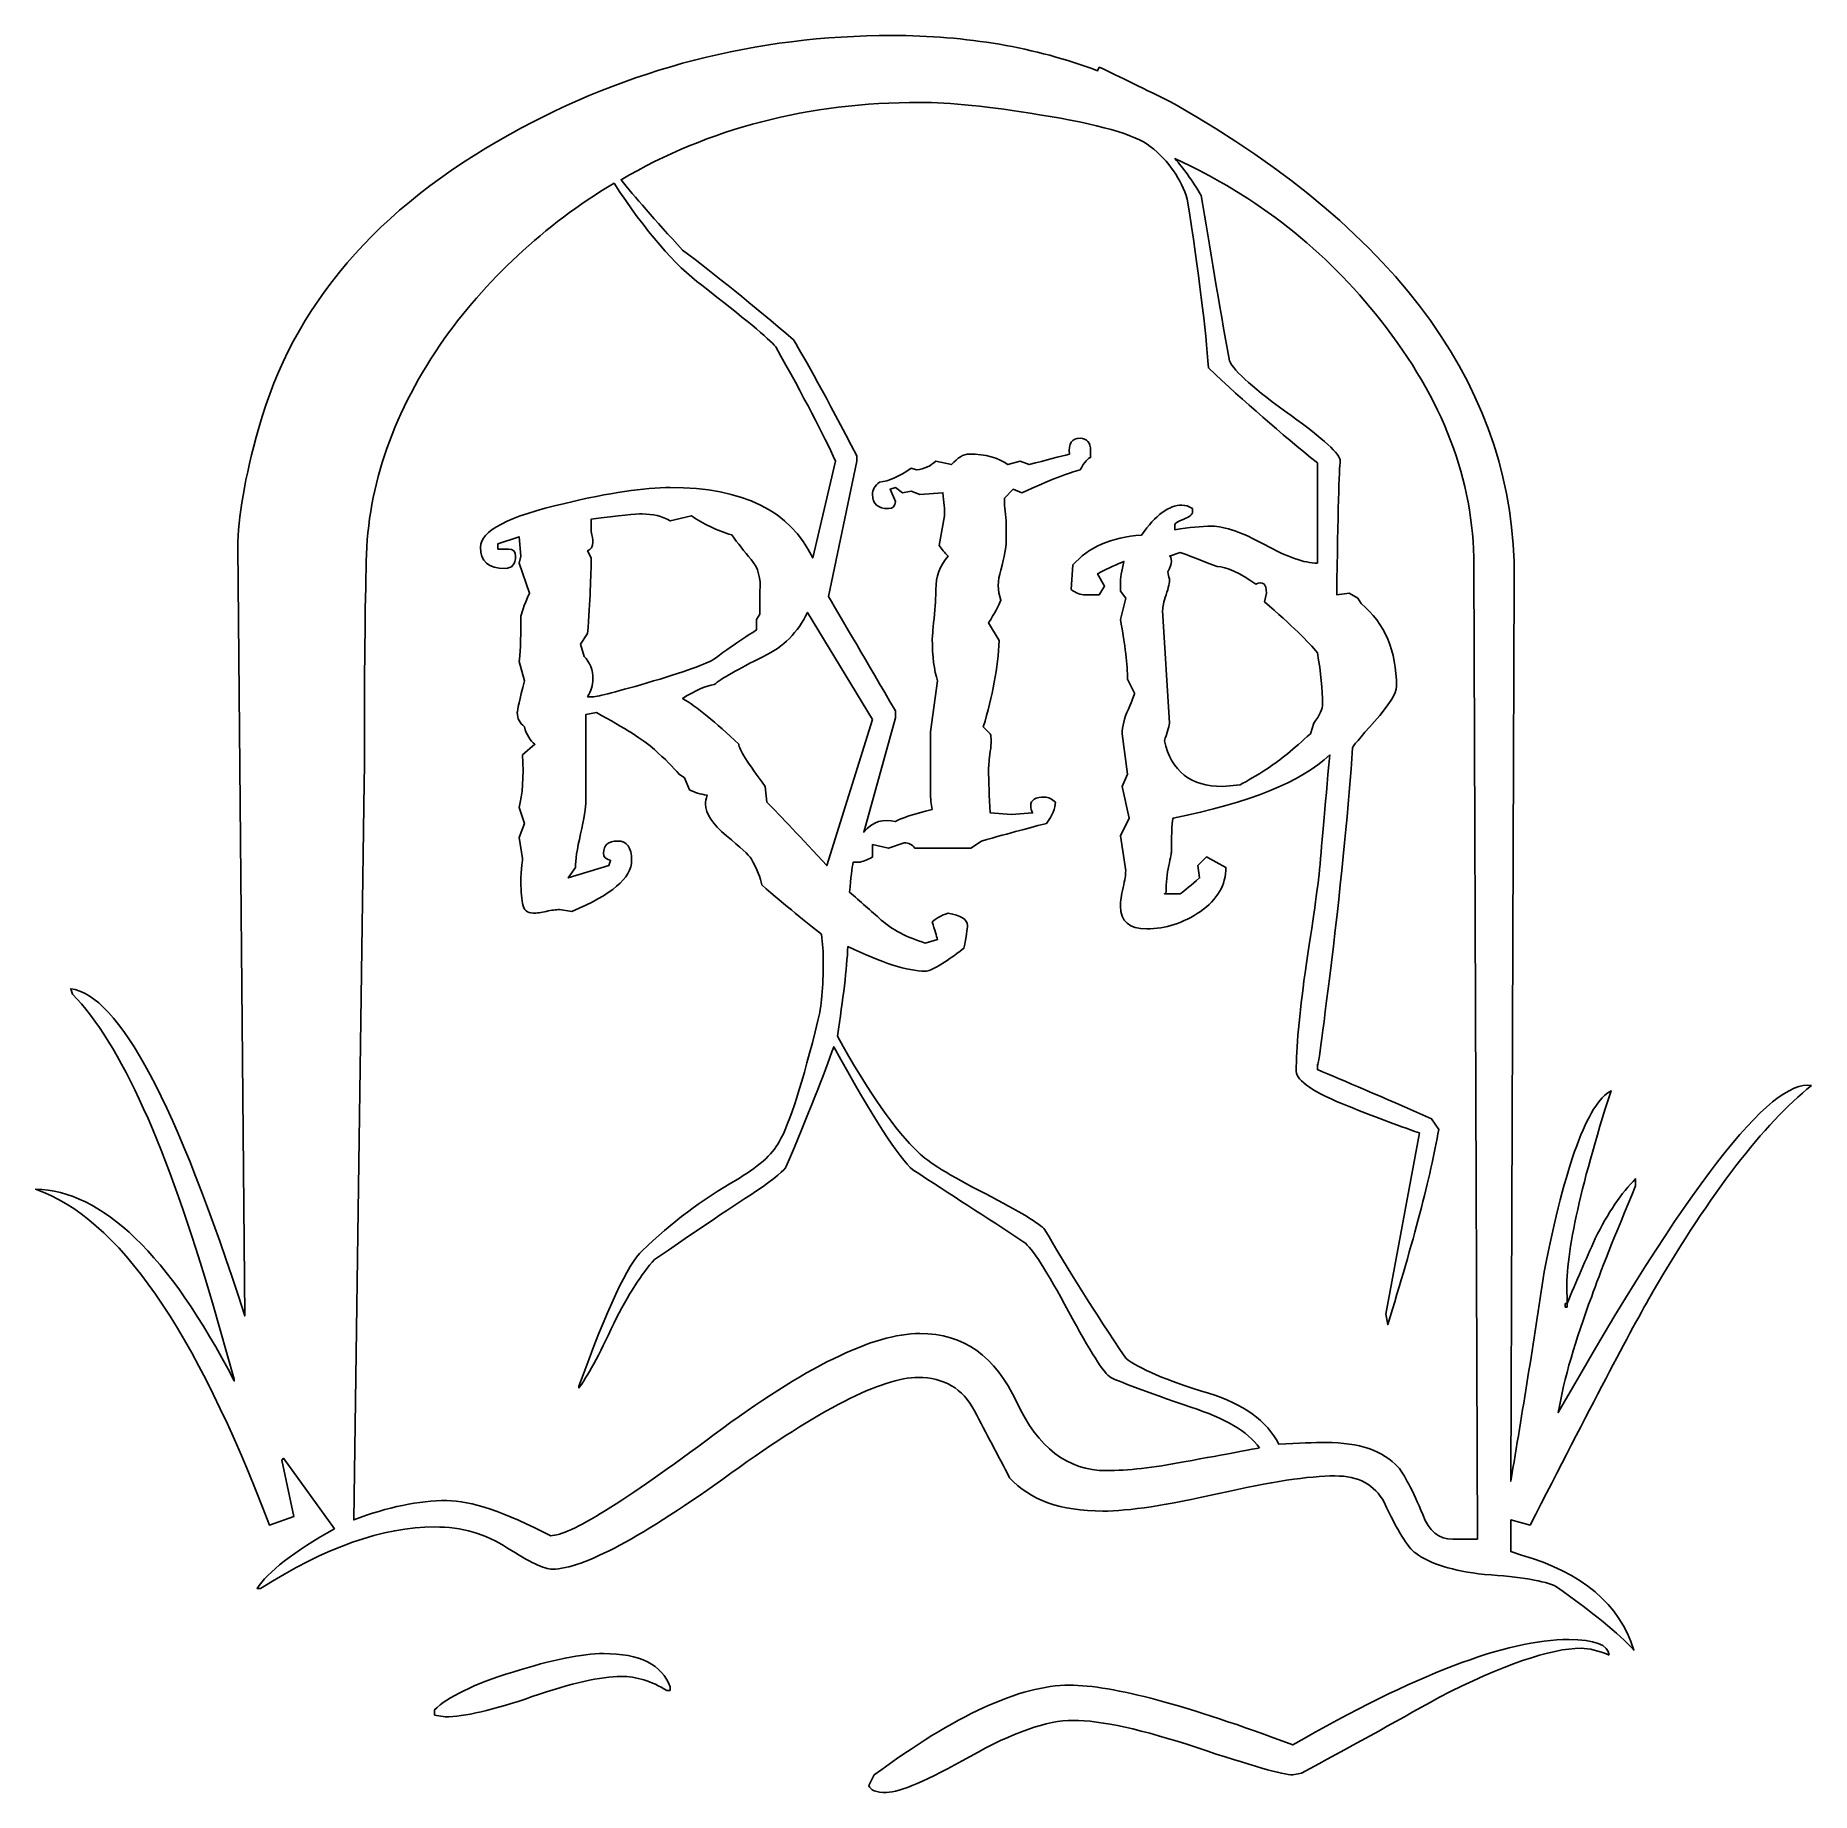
# Model space of a CAD drawing. Header units: centimetres. Extents: x -9 to 9, y -8.9 to 8.9.
import ezdxf

# ---------------------------------------------------------------- set-up
doc = ezdxf.new("R2010")
doc.units = ezdxf.units.CM
doc.header["$MEASUREMENT"] = 0
doc.layers.add('Camada 1', color=7, linetype='Continuous')

msp = doc.modelspace()

# ---------------------------------------------------------------- linework, layer by layer
at = {"layer": 'Camada 1'}
for points, knots in [([(9.02736, -1.7428), (8.53852, -2.13629), (8.00221, -2.83323), (7.41853, -3.83446), (7.41853, -3.83446), (7.19197, -4.22768), (6.77493, -5.0204), (6.16718, -6.21182), (6.16718, -6.21182), (6.16718, -6.21182), (5.97041, -6.15822), (5.97041, -6.15822), (5.97041, -6.15822), (5.97041, -6.15822), (5.97041, -6.48001), (5.97041, -6.48001), (5.97041, -6.48001), (5.97041, -6.48001), (6.0777, -6.51583), (6.0777, -6.51583), (6.0777, -6.51583), (6.6972, -6.69453), (7.0788, -7.01632), (7.22176, -7.48122), (7.22176, -7.48122), (7.06677, -7.31403), (6.80449, -7.09948), (6.43534, -6.83762), (6.43534, -6.83762), (6.31601, -6.77769), (6.07154, -6.7361), (5.70239, -6.71258), (5.70239, -6.71258), (5.3806, -6.67673), (5.14817, -6.60529), (5.00516, -6.49806), (5.00516, -6.49806), (4.92171, -6.43811), (4.81445, -6.26546), (4.68337, -5.9795), (4.68337, -5.9795), (4.58788, -5.80083), (4.42109, -5.71134), (4.18288, -5.71134), (4.18288, -5.71134), (3.9206, -5.71134), (3.5274, -5.77098), (3.0031, -5.8903), (3.0031, -5.8903), (2.47854, -6.00905), (2.08521, -6.06897), (1.82316, -6.06897), (1.82316, -6.06897), (1.39424, -6.06897), (1.07833, -5.95541), (0.87585, -5.72938), (0.87585, -5.72938), (0.75655, -5.50282), (0.63725, -5.27652), (0.51834, -5.04996), (0.51834, -5.04996), (0.39904, -4.82364), (0.2083, -4.71037), (-0.05372, -4.71037), (-0.05372, -4.71037), (-0.42326, -4.71037), (-1.05797, -5.03517), (-1.95753, -5.68451), (-1.95753, -5.68451), (-2.85751, -6.33385), (-3.46227, -6.65892), (-3.77202, -6.65892), (-3.77202, -6.65892), (-3.85547, -6.65892), (-4.00747, -6.58722), (-4.22776, -6.4444), (-4.22776, -6.4444), (-4.44845, -6.30129), (-4.69568, -6.22988), (-4.9697, -6.22988), (-4.9697, -6.22988), (-5.49426, -6.22988), (-6.08407, -6.43811), (-6.73929, -6.85543), (-6.73929, -6.85543), (-6.73929, -6.85543), (-6.77512, -6.85542), (-6.77512, -6.85542), (-6.77512, -6.85542), (-6.66786, -6.68849), (-6.40584, -6.48601), (-5.98854, -6.24767), (-5.98854, -6.24767), (-5.98854, -6.24767), (-6.50694, -5.53266), (-6.50694, -5.53266), (-6.50694, -5.53266), (-6.50694, -5.53266), (-6.52485, -5.55044), (-6.52485, -5.55044), (-6.52485, -5.55044), (-6.52485, -5.55044), (-6.39968, -6.12263), (-6.39968, -6.12263), (-6.39968, -6.12263), (-6.39968, -6.12263), (-6.64992, -6.21182), (-6.64992, -6.21182), (-6.64992, -6.21182), (-7.40073, -4.22192), (-8.19331, -3.08363), (-9.02736, -2.79766), (-9.02736, -2.79766), (-8.34807, -2.8097), (-7.67492, -3.45901), (-7.00737, -4.74621), (-7.00737, -4.74621), (-7.00737, -4.74621), (-7.00737, -4.72814), (-7.00737, -4.72814), (-7.00737, -4.72814), (-7.00737, -4.72814), (-7.22189, -3.97731), (-7.22189, -3.97731), (-7.22189, -3.97731), (-7.68669, -2.36859), (-8.16349, -1.31401), (-8.65207, -0.81324), (-8.65207, -0.81324), (-8.65207, -0.81324), (-8.66985, -0.75964), (-8.66985, -0.75964), (-8.66985, -0.75964), (-8.1814, -0.81957), (-7.59146, -1.92778), (-6.9001, -4.08458), (-6.9001, -4.08458), (-6.9001, -4.08458), (-6.97164, 3.72716), (-6.97164, 3.72716), (-6.97164, 3.72716), (-6.97164, 4.02487), (-6.9001, 4.43013), (-6.75712, 4.94263), (-6.75712, 4.94263), (-6.41165, 6.18194), (-5.5594, 7.17714), (-4.20082, 7.928), (-4.20082, 7.928), (-2.9974, 8.59516), (-1.70446, 8.92899), (-0.3218, 8.92899), (-0.3218, 8.92899), (0.44068, 8.92899), (1.13791, 8.80969), (1.7696, 8.57135), (1.7696, 8.57135), (1.7696, 8.57135), (1.78751, 8.6072), (1.78751, 8.6072), (1.78751, 8.6072), (1.99, 8.51171), (2.24614, 8.38664), (2.55618, 8.23178), (2.55618, 8.23178), (4.86811, 6.90902), (6.01807, 5.30004), (6.00629, 3.40541), (6.00629, 3.40541), (6.00629, 3.40541), (5.97044, -5.76494), (5.97044, -5.76494), (5.97044, -5.76494), (6.08948, -5.06199), (6.2029, -4.3527), (6.31017, -3.63772), (6.31017, -3.63772), (6.52469, -2.54152), (6.75086, -1.92777), (6.98949, -1.79643), (6.98949, -1.79643), (6.6677, -2.79767), (6.51856, -3.49487), (6.5425, -3.88809), (6.5425, -3.88809), (6.5425, -3.88809), (6.5425, -3.9595), (6.5425, -3.9595), (6.5425, -3.9595), (6.63786, -3.7332), (6.73308, -3.51265), (6.82859, -3.29812), (6.82859, -3.29812), (6.95951, -3.03626), (7.09675, -2.83322), (7.23973, -2.69037), (7.23973, -2.69037), (7.23973, -2.69037), (7.23973, -2.76178), (7.23973, -2.76178), (7.23973, -2.76178), (7.02521, -3.2743), (6.87606, -3.64975), (6.79288, -3.88806), (6.79288, -3.88806), (6.62582, -4.32917), (6.51266, -4.72237), (6.45315, -5.0677), (6.45315, -5.0677), (7.75196, -2.77959), (8.61008, -1.67139), (9.02736, -1.7428)], [0, 0, 0, 0, 0.01851852, 0.01851852, 0.01851852, 0.01851852, 0.03703704, 0.03703704, 0.03703704, 0.03703704, 0.05555556, 0.05555556, 0.05555556, 0.05555556, 0.07407407, 0.07407407, 0.07407407, 0.07407407, 0.09259259, 0.09259259, 0.09259259, 0.09259259, 0.11111111, 0.11111111, 0.11111111, 0.11111111, 0.12962963, 0.12962963, 0.12962963, 0.12962963, 0.14814815, 0.14814815, 0.14814815, 0.14814815, 0.16666667, 0.16666667, 0.16666667, 0.16666667, 0.18518519, 0.18518519, 0.18518519, 0.18518519, 0.2037037, 0.2037037, 0.2037037, 0.2037037, 0.22222222, 0.22222222, 0.22222222, 0.22222222, 0.24074074, 0.24074074, 0.24074074, 0.24074074, 0.25925926, 0.25925926, 0.25925926, 0.25925926, 0.27777778, 0.27777778, 0.27777778, 0.27777778, 0.2962963, 0.2962963, 0.2962963, 0.2962963, 0.31481481, 0.31481481, 0.31481481, 0.31481481, 0.33333333, 0.33333333, 0.33333333, 0.33333333, 0.35185185, 0.35185185, 0.35185185, 0.35185185, 0.37037037, 0.37037037, 0.37037037, 0.37037037, 0.38888889, 0.38888889, 0.38888889, 0.38888889, 0.40740741, 0.40740741, 0.40740741, 0.40740741, 0.42592593, 0.42592593, 0.42592593, 0.42592593, 0.44444444, 0.44444444, 0.44444444, 0.44444444, 0.46296296, 0.46296296, 0.46296296, 0.46296296, 0.48148148, 0.48148148, 0.48148148, 0.48148148, 0.5, 0.5, 0.5, 0.5, 0.51851852, 0.51851852, 0.51851852, 0.51851852, 0.53703704, 0.53703704, 0.53703704, 0.53703704, 0.55555556, 0.55555556, 0.55555556, 0.55555556, 0.57407407, 0.57407407, 0.57407407, 0.57407407, 0.59259259, 0.59259259, 0.59259259, 0.59259259, 0.61111111, 0.61111111, 0.61111111, 0.61111111, 0.62962963, 0.62962963, 0.62962963, 0.62962963, 0.64814815, 0.64814815, 0.64814815, 0.64814815, 0.66666667, 0.66666667, 0.66666667, 0.66666667, 0.68518519, 0.68518519, 0.68518519, 0.68518519, 0.7037037, 0.7037037, 0.7037037, 0.7037037, 0.72222222, 0.72222222, 0.72222222, 0.72222222, 0.74074074, 0.74074074, 0.74074074, 0.74074074, 0.75925926, 0.75925926, 0.75925926, 0.75925926, 0.77777778, 0.77777778, 0.77777778, 0.77777778, 0.7962963, 0.7962963, 0.7962963, 0.7962963, 0.81481481, 0.81481481, 0.81481481, 0.81481481, 0.83333333, 0.83333333, 0.83333333, 0.83333333, 0.85185185, 0.85185185, 0.85185185, 0.85185185, 0.87037037, 0.87037037, 0.87037037, 0.87037037, 0.88888889, 0.88888889, 0.88888889, 0.88888889, 0.90740741, 0.90740741, 0.90740741, 0.90740741, 0.92592593, 0.92592593, 0.92592593, 0.92592593, 0.94444444, 0.94444444, 0.94444444, 0.94444444, 0.96296296, 0.96296296, 0.96296296, 0.96296296, 1, 1, 1, 1]), ([(5.63088, -6.35491), (5.63088, -6.35491), (5.59516, 3.54823), (5.59516, 3.54823), (5.59516, 3.54823), (5.59516, 4.40635), (5.27925, 5.23437), (4.64769, 6.03312), (4.64769, 6.03312), (4.08741, 6.74813), (3.3902, 7.29621), (2.55616, 7.67766), (2.55616, 7.67766), (2.63945, 7.58217), (2.7288, 7.45713), (2.82432, 7.30224), (2.82432, 7.30224), (2.90753, 6.77768), (3.00315, 6.21782), (3.11041, 5.62184), (3.11041, 5.62184), (3.1579, 5.51458), (3.36655, 5.32987), (3.73607, 5.06772), (3.73607, 5.06772), (4.0695, 4.82909), (4.23656, 4.6745), (4.23656, 4.60309), (4.23656, 4.60309), (4.22452, 4.53141), (4.21248, 4.07853), (4.20084, 3.24448), (4.20084, 3.24448), (4.20084, 3.24448), (4.32591, 3.26226), (4.32591, 3.26226), (4.32591, 3.26226), (4.32591, 3.26226), (4.41523, 3.20863), (4.41523, 3.20863), (4.41523, 3.20863), (4.41523, 3.20863), (4.45108, 3.155), (4.45108, 3.155), (4.45108, 3.155), (4.68928, 2.95222), (4.80859, 2.67229), (4.80859, 2.31495), (4.80859, 2.31495), (4.80859, 2.24327), (4.73403, 2.12424), (4.58518, 1.95731), (4.58518, 1.95731), (4.43603, 1.79038), (4.36163, 1.70093), (4.36163, 1.68915), (4.36163, 1.68915), (4.32591, 1.12903), (4.25447, 0.40224), (4.14721, -0.49173), (4.14721, -0.49173), (4.05159, -1.26638), (4.0041, -1.612), (4.0041, -1.52855), (4.0041, -1.52855), (4.0041, -1.52855), (4.0041, -1.58215), (4.0041, -1.58215), (4.0041, -1.58215), (4.26612, -1.68944), (4.65357, -1.85634), (5.1661, -2.08264), (5.1661, -2.08264), (5.1661, -2.08264), (5.23767, -2.1899), (5.23767, -2.1899), (5.23767, -2.1899), (5.15406, -2.6666), (4.98126, -3.32798), (4.71925, -4.17404), (4.71925, -4.17404), (4.71925, -4.17404), (4.70131, -4.06678), (4.70131, -4.06678), (4.70131, -4.06678), (4.70131, -4.06678), (5.0409, -2.22547), (5.0409, -2.22547), (5.0409, -2.22547), (4.80243, -2.14228), (4.56423, -2.05307), (4.32592, -1.95731), (4.32592, -1.95731), (3.96839, -1.81449), (3.78972, -1.69545), (3.78972, -1.59994), (3.78972, -1.59994), (3.78972, -1.3616), (3.81927, -1.02775), (3.87907, -0.59897), (3.87907, -0.59897), (3.96226, -0.05089), (4.00999, 0.28297), (4.02202, 0.40227), (4.02202, 0.40227), (4.04581, 0.66413), (4.08152, 1.06939), (4.12928, 1.61774), (4.12928, 1.61774), (3.84319, 1.34355), (3.31291, 1.12903), (2.53837, 0.97414), (2.53837, 0.97414), (2.52633, 0.9621), (2.52046, 0.8491), (2.52046, 0.63457), (2.52046, 0.63457), (2.52046, 0.62253), (2.51154, 0.57493), (2.49363, 0.49146), (2.49363, 0.49146), (2.47569, 0.40801), (2.4668, 0.31879), (2.4668, 0.22357), (2.4668, 0.22357), (2.4668, 0.22357), (2.44886, 0.2055), (2.44886, 0.2055), (2.44886, 0.2055), (2.44886, 0.2055), (2.60973, 0.20552), (2.60973, 0.20552), (2.60973, 0.20552), (2.65722, 0.24134), (2.72287, 0.295), (2.80634, 0.36641), (2.80634, 0.36641), (2.80634, 0.36641), (2.78856, 0.49145), (2.78856, 0.49145), (2.78856, 0.49145), (2.78856, 0.49145), (2.87791, 0.58093), (2.87791, 0.58093), (2.87791, 0.58093), (2.87791, 0.58093), (3.07452, 0.47367), (3.07452, 0.47367), (3.07452, 0.47367), (3.07452, 0.295), (2.98792, 0.14585), (2.81539, 0.02682), (2.81539, 0.02682), (2.64246, -0.09248), (2.46064, -0.15185), (2.27019, -0.15185), (2.27019, -0.15185), (2.09136, -0.15185), (2.00201, -0.07467), (2.00201, 0.08045), (2.00201, 0.08045), (2.00201, 0.12778), (2.0109, 0.19046), (2.02884, 0.26817), (2.02884, 0.26817), (2.04678, 0.34561), (2.05567, 0.40226), (2.05567, 0.43782), (2.05567, 0.43782), (2.05567, 0.43782), (2.00204, 0.79546), (2.00204, 0.79546), (2.00204, 0.79546), (2.00204, 0.79546), (2.09139, 0.97413), (2.09139, 0.97413), (2.09139, 0.97413), (2.09139, 0.97413), (2.01998, 1.29594), (2.01998, 1.29594), (2.01998, 1.29594), (2.01998, 1.29594), (2.07361, 1.42125), (2.07361, 1.42125), (2.07361, 1.42125), (2.07361, 1.42125), (2.01998, 1.83225), (2.01998, 1.83225), (2.01998, 1.83225), (2.01998, 1.90366), (2.04062, 1.98714), (2.0825, 2.08263), (2.0825, 2.08263), (2.12407, 2.17759), (2.14502, 2.23122), (2.14502, 2.24326), (2.14502, 2.24326), (2.14502, 2.24326), (2.07361, 2.38637), (2.07361, 2.38637), (2.07361, 2.38637), (2.07361, 2.52948), (2.04953, 2.73197), (2.00204, 2.99412), (2.00204, 2.99412), (2.00204, 2.99412), (2.05567, 3.20864), (2.05567, 3.20864), (2.05567, 3.20864), (2.05567, 3.20864), (2.00204, 3.28008), (2.00204, 3.28008), (2.00204, 3.28008), (2.00204, 3.28008), (2.00204, 3.35176), (2.00204, 3.35176), (2.00204, 3.35176), (2.00204, 3.41113), (2.01381, 3.48858), (2.03776, 3.58406), (2.03776, 3.58406), (1.97796, 3.55998), (1.88861, 3.51839), (1.7696, 3.45902), (1.7696, 3.45902), (1.7696, 3.45902), (1.84114, 3.33369), (1.84114, 3.33369), (1.84114, 3.33369), (1.84114, 3.33369), (1.78751, 3.24447), (1.78751, 3.24447), (1.78751, 3.24447), (1.78751, 3.24447), (1.64456, 3.24447), (1.64456, 3.24447), (1.64456, 3.24447), (1.5968, 3.24447), (1.54907, 3.26225), (1.50158, 3.2981), (1.50158, 3.2981), (1.50158, 3.2981), (1.51939, 3.54821), (1.51939, 3.54821), (1.51939, 3.54821), (1.67414, 3.72717), (1.90658, 3.82814), (2.21662, 3.85222), (2.21662, 3.85222), (2.35957, 4.05471), (2.49642, 4.15594), (2.62776, 4.15594), (2.62776, 4.15594), (2.66348, 4.15594), (2.6993, 4.14417), (2.73502, 4.12035), (2.73502, 4.12035), (2.73502, 4.12035), (2.73502, 4.08453), (2.73502, 4.08453), (2.73502, 4.08453), (2.73502, 4.06045), (2.70507, 4.0369), (2.6457, 4.01312), (2.6457, 4.01312), (2.5859, 3.98904), (2.55622, 3.97124), (2.55622, 3.95949), (2.55622, 3.95949), (2.55622, 3.95949), (2.55622, 3.90586), (2.55622, 3.90586), (2.55622, 3.90586), (2.69931, 3.92967), (2.82438, 3.94142), (2.93164, 3.94142), (2.93164, 3.94142), (3.06269, 3.94142), (3.24139, 3.87903), (3.46798, 3.75399), (3.46798, 3.75399), (3.69415, 3.62866), (3.87295, 3.56627), (4.00416, 3.56627), (4.00416, 3.56627), (4.00416, 3.56627), (4.00416, 4.585), (4.00416, 4.585), (4.00416, 4.585), (3.63462, 4.88271), (3.26521, 5.20452), (2.89593, 5.55039), (2.89593, 5.55039), (2.87188, 5.93155), (2.80044, 6.50374), (2.68143, 7.26635), (2.68143, 7.26635), (2.62163, 7.46884), (2.49646, 7.6478), (2.30601, 7.80269), (2.30601, 7.80269), (2.15099, 7.92173), (1.77555, 8.02899), (1.17986, 8.12448), (1.17986, 8.12448), (0.66734, 8.20767), (0.26207, 8.24955), (-0.03577, 8.24955), (-0.03577, 8.24955), (-1.16805, 8.24955), (-2.1808, 7.9874), (-3.07462, 7.46313), (-3.07462, 7.46313), (-2.94368, 7.2962), (-2.73505, 7.05787), (-2.44896, 6.74812), (-2.44896, 6.74812), (-2.11553, 6.49774), (-1.74011, 6.194), (-1.32281, 5.83637), (-1.32281, 5.83637), (-1.20377, 5.64566), (-0.98925, 5.25243), (-0.67921, 4.65673), (-0.67921, 4.65673), (-0.67921, 4.65673), (-0.67921, 4.6031), (-0.67921, 4.6031), (-0.67921, 4.6031), (-0.67921, 4.6031), (-0.9653, 3.22645), (-0.9653, 3.22645), (-0.9653, 3.22645), (-0.81055, 2.9643), (-0.58398, 2.57684), (-0.28598, 2.06459), (-0.28598, 2.06459), (-0.28598, 2.06459), (-0.28598, 1.99318), (-0.28598, 1.99318), (-0.28598, 1.99318), (-0.28598, 1.99318), (-0.60779, 0.83132), (-0.60779, 0.83132), (-0.60779, 0.83132), (-0.51257, 0.93858), (-0.4053, 0.97414), (-0.28598, 0.93858), (-0.28598, 0.93858), (-0.22648, 0.97414), (-0.1013, 1.01576), (0.08944, 1.06362), (0.08944, 1.06362), (0.0774, 1.11098), (0.07153, 1.17088), (0.07153, 1.24229), (0.07153, 1.24229), (0.07153, 1.24229), (0.07153, 1.85004), (0.07153, 1.85004), (0.07153, 1.85004), (0.07153, 1.85004), (0.1431, 2.3686), (0.1431, 2.3686), (0.1431, 2.3686), (0.10738, 2.47586), (0.08947, 2.61871), (0.08947, 2.79738), (0.08947, 2.79738), (0.08947, 2.80915), (0.09537, 2.87784), (0.10741, 3.00315), (0.10741, 3.00315), (0.11903, 3.12819), (0.12519, 3.22643), (0.12519, 3.29813), (0.12519, 3.29813), (0.12519, 3.42891), (0.16678, 3.54221), (0.25039, 3.6377), (0.25039, 3.6377), (0.21454, 3.67352), (0.18472, 3.70911), (0.16091, 3.74496), (0.16091, 3.74496), (0.16091, 3.74496), (0.21454, 4.04868), (0.21454, 4.04868), (0.21454, 4.04868), (0.21454, 4.10834), (0.20851, 4.18579), (0.19676, 4.28128), (0.19676, 4.28128), (0.19676, 4.28128), (-0.0357, 4.26321), (-0.0357, 4.26321), (-0.0357, 4.26321), (-0.0357, 4.26321), (-0.12502, 4.29906), (-0.12502, 4.29906), (-0.12502, 4.29906), (-0.12502, 4.29906), (-0.21437, 4.28128), (-0.21437, 4.28128), (-0.21437, 4.28128), (-0.21437, 4.28128), (-0.28591, 4.33491), (-0.28591, 4.33491), (-0.28591, 4.33491), (-0.28591, 4.33491), (-0.33954, 4.31684), (-0.33954, 4.31684), (-0.33954, 4.31684), (-0.33954, 4.31684), (-0.28591, 4.1918), (-0.28591, 4.1918), (-0.28591, 4.1918), (-0.28591, 4.14417), (-0.30985, 4.12036), (-0.35748, 4.12036), (-0.35748, 4.12036), (-0.46461, 4.12036), (-0.51824, 4.16772), (-0.51824, 4.26321), (-0.51824, 4.26321), (-0.51824, 4.31081), (-0.49456, 4.35269), (-0.44683, 4.38854), (-0.44683, 4.38854), (-0.35161, 4.40029), (-0.24434, 4.44791), (-0.12502, 4.53136), (-0.12502, 4.53136), (-0.12502, 4.53136), (-0.07139, 4.51358), (-0.07139, 4.51358), (-0.07139, 4.51358), (0.0118, 4.52535), (0.07746, 4.55517), (0.12522, 4.60306), (0.12522, 4.60306), (0.12522, 4.60306), (0.28614, 4.56724), (0.28614, 4.56724), (0.28614, 4.56724), (0.34564, 4.63865), (0.40518, 4.6745), (0.46495, 4.6745), (0.46495, 4.6745), (0.63158, 4.6745), (0.76266, 4.63868), (0.85817, 4.56724), (0.85817, 4.56724), (0.85817, 4.56724), (0.98334, 4.60306), (0.98334, 4.60306), (0.98334, 4.60306), (0.98334, 4.60306), (1.07269, 4.56724), (1.07269, 4.56724), (1.07269, 4.56724), (1.25136, 4.61457), (1.38831, 4.65043), (1.48383, 4.6745), (1.48383, 4.6745), (1.47179, 4.78176), (1.50762, 4.83542), (1.59109, 4.83542), (1.59109, 4.83542), (1.66266, 4.83542), (1.69838, 4.79354), (1.69838, 4.71035), (1.69838, 4.71035), (1.69838, 4.6745), (1.69838, 4.65042), (1.69838, 4.63867), (1.69838, 4.63867), (1.6743, 4.63867), (1.63858, 4.59679), (1.59109, 4.5136), (1.59109, 4.5136), (1.48383, 4.48952), (1.28722, 4.41208), (1.00115, 4.2813), (1.00115, 4.2813), (1.00115, 4.2813), (0.9118, 4.31686), (0.9118, 4.31686), (0.9118, 4.31686), (0.9118, 4.31686), (0.82248, 4.22764), (0.82248, 4.22764), (0.82248, 4.22764), (0.82248, 4.16771), (0.82835, 4.09056), (0.84026, 3.99504), (0.84026, 3.99504), (0.84026, 3.89955), (0.84026, 3.82811), (0.84026, 3.78078), (0.84026, 3.78078), (0.84026, 3.73289), (0.82248, 3.63767), (0.78663, 3.49455), (0.78663, 3.49455), (0.75091, 3.38729), (0.75091, 3.28606), (0.78663, 3.19083), (0.78663, 3.19083), (0.76269, 3.1309), (0.72109, 3.05372), (0.66159, 2.95823), (0.66159, 2.95823), (0.66159, 2.95823), (0.76885, 2.77956), (0.76885, 2.77956), (0.76885, 2.77956), (0.75681, 2.50537), (0.70318, 2.2134), (0.60796, 1.90366), (0.60796, 1.90366), (0.60796, 1.90366), (0.67937, 1.83225), (0.67937, 1.83225), (0.67937, 1.83225), (0.69114, 1.7964), (0.69114, 1.73676), (0.67937, 1.65358), (0.67937, 1.65358), (0.66746, 1.57013), (0.66159, 1.51047), (0.66159, 1.47462), (0.66159, 1.47462), (0.66159, 1.34355), (0.66746, 1.19469), (0.67937, 1.02777), (0.67937, 1.02777), (0.67937, 1.02777), (0.89389, 1.00999), (0.89389, 1.00999), (0.89389, 1.00999), (0.89389, 1.00999), (1.10841, 1.02777), (1.10841, 1.02777), (1.10841, 1.02777), (1.09637, 1.05156), (1.09063, 1.07537), (1.09063, 1.09945), (1.09063, 1.09945), (1.09063, 1.15882), (1.1381, 1.18867), (1.23361, 1.18867), (1.23361, 1.18867), (1.26933, 1.18867), (1.30502, 1.17089), (1.34087, 1.13504), (1.34087, 1.13504), (1.34087, 1.0754), (1.31089, 1.00397), (1.25139, 0.92052), (1.25139, 0.92052), (1.10844, 0.88493), (0.88772, 0.82503), (0.59001, 0.74185), (0.59001, 0.74185), (0.59001, 0.74185), (0.48275, 0.67044), (0.48275, 0.67044), (0.48275, 0.67044), (0.48275, 0.67044), (-0.08931, 0.67036), (-0.08931, 0.67036), (-0.08931, 0.67036), (-0.11325, 0.70592), (-0.14911, 0.72399), (-0.19657, 0.72399), (-0.19657, 0.72399), (-0.19657, 0.72399), (-0.35746, 0.67036), (-0.35746, 0.67036), (-0.35746, 0.67036), (-0.35746, 0.67036), (-0.51822, 0.70592), (-0.51822, 0.70592), (-0.51822, 0.70592), (-0.51822, 0.70592), (-0.51822, 0.58088), (-0.51822, 0.58088), (-0.51822, 0.58088), (-0.55407, 0.5568), (-0.59593, 0.539), (-0.64339, 0.52725), (-0.64339, 0.52725), (-0.64339, 0.52725), (-0.71497, 0.52725), (-0.71497, 0.52725), (-0.71497, 0.52725), (-0.72688, 0.46761), (-0.73891, 0.36636), (-0.75069, 0.22353), (-0.75069, 0.22353), (-0.64343, 0.12775), (-0.53617, 0.03253), (-0.42888, -0.0627), (-0.42888, -0.0627), (-0.32162, -0.15819), (-0.17276, -0.23566), (0.01797, -0.29503), (0.01797, -0.29503), (0.01797, -0.29503), (0.14314, -0.25918), (0.14314, -0.25918), (0.14314, -0.25918), (0.1311, -0.22362), (0.11319, -0.16396), (0.08951, -0.08051), (0.08951, -0.08051), (0.12523, -0.04466), (0.17886, -0.0151), (0.25043, 0.00897), (0.25043, 0.00897), (0.38137, -0.01511), (0.44704, -0.0567), (0.44704, -0.11636), (0.44704, -0.11636), (0.44704, -0.15192), (0.435, -0.22965), (0.41132, -0.34866), (0.41132, -0.34866), (0.20854, -0.50355), (0.07747, -0.58099), (0.01796, -0.58099), (0.01796, -0.58099), (-0.16071, -0.58099), (-0.42302, -0.4978), (-0.76862, -0.33088), (-0.76862, -0.33088), (-0.78053, -0.55718), (-0.81638, -0.86118), (-0.87588, -1.24237), (-0.87588, -1.24237), (-0.55409, -1.81456), (-0.28004, -2.20776), (-0.05348, -2.42231), (-0.05348, -2.42231), (0.04174, -2.5178), (0.26817, -2.65763), (0.62584, -2.84234), (0.62584, -2.84234), (0.98335, -3.02731), (1.18583, -3.14936), (1.23359, -3.20874), (1.23359, -3.20874), (1.45976, -3.60223), (1.73408, -4.03731), (2.05586, -4.51372), (2.05586, -4.51372), (2.18678, -4.62098), (2.467, -4.74028), (2.89604, -4.87136), (2.89604, -4.87136), (3.25357, -4.97865), (3.49178, -5.15158), (3.61105, -5.38963), (3.61105, -5.38963), (3.81354, -5.37759), (3.97443, -5.37185), (4.09373, -5.37185), (4.09373, -5.37185), (4.42718, -5.37185), (4.67153, -5.45504), (4.82668, -5.62223), (4.82668, -5.62223), (4.88605, -5.69364), (4.96963, -5.85453), (5.0769, -6.10464), (5.0769, -6.10464), (5.13643, -6.27157), (5.23782, -6.35502), (5.38077, -6.35502), (5.38077, -6.35502), (5.55931, -6.35491), (5.64265, -6.35491), (5.63088, -6.35491)], [0, 0, 0, 0, 0.00581395, 0.00581395, 0.00581395, 0.00581395, 0.01162791, 0.01162791, 0.01162791, 0.01162791, 0.01744186, 0.01744186, 0.01744186, 0.01744186, 0.02325581, 0.02325581, 0.02325581, 0.02325581, 0.02906977, 0.02906977, 0.02906977, 0.02906977, 0.03488372, 0.03488372, 0.03488372, 0.03488372, 0.04069767, 0.04069767, 0.04069767, 0.04069767, 0.04651163, 0.04651163, 0.04651163, 0.04651163, 0.05232558, 0.05232558, 0.05232558, 0.05232558, 0.05813953, 0.05813953, 0.05813953, 0.05813953, 0.06395349, 0.06395349, 0.06395349, 0.06395349, 0.06976744, 0.06976744, 0.06976744, 0.06976744, 0.0755814, 0.0755814, 0.0755814, 0.0755814, 0.08139535, 0.08139535, 0.08139535, 0.08139535, 0.0872093, 0.0872093, 0.0872093, 0.0872093, 0.09302326, 0.09302326, 0.09302326, 0.09302326, 0.09883721, 0.09883721, 0.09883721, 0.09883721, 0.10465116, 0.10465116, 0.10465116, 0.10465116, 0.11046512, 0.11046512, 0.11046512, 0.11046512, 0.11627907, 0.11627907, 0.11627907, 0.11627907, 0.12209302, 0.12209302, 0.12209302, 0.12209302, 0.12790698, 0.12790698, 0.12790698, 0.12790698, 0.13372093, 0.13372093, 0.13372093, 0.13372093, 0.13953488, 0.13953488, 0.13953488, 0.13953488, 0.14534884, 0.14534884, 0.14534884, 0.14534884, 0.15116279, 0.15116279, 0.15116279, 0.15116279, 0.15697674, 0.15697674, 0.15697674, 0.15697674, 0.1627907, 0.1627907, 0.1627907, 0.1627907, 0.16860465, 0.16860465, 0.16860465, 0.16860465, 0.1744186, 0.1744186, 0.1744186, 0.1744186, 0.18023256, 0.18023256, 0.18023256, 0.18023256, 0.18604651, 0.18604651, 0.18604651, 0.18604651, 0.19186047, 0.19186047, 0.19186047, 0.19186047, 0.19767442, 0.19767442, 0.19767442, 0.19767442, 0.20348837, 0.20348837, 0.20348837, 0.20348837, 0.20930233, 0.20930233, 0.20930233, 0.20930233, 0.21511628, 0.21511628, 0.21511628, 0.21511628, 0.22093023, 0.22093023, 0.22093023, 0.22093023, 0.22674419, 0.22674419, 0.22674419, 0.22674419, 0.23255814, 0.23255814, 0.23255814, 0.23255814, 0.23837209, 0.23837209, 0.23837209, 0.23837209, 0.24418605, 0.24418605, 0.24418605, 0.24418605, 0.25, 0.25, 0.25, 0.25, 0.25581395, 0.25581395, 0.25581395, 0.25581395, 0.26162791, 0.26162791, 0.26162791, 0.26162791, 0.26744186, 0.26744186, 0.26744186, 0.26744186, 0.27325581, 0.27325581, 0.27325581, 0.27325581, 0.27906977, 0.27906977, 0.27906977, 0.27906977, 0.28488372, 0.28488372, 0.28488372, 0.28488372, 0.29069767, 0.29069767, 0.29069767, 0.29069767, 0.29651163, 0.29651163, 0.29651163, 0.29651163, 0.30232558, 0.30232558, 0.30232558, 0.30232558, 0.30813953, 0.30813953, 0.30813953, 0.30813953, 0.31395349, 0.31395349, 0.31395349, 0.31395349, 0.31976744, 0.31976744, 0.31976744, 0.31976744, 0.3255814, 0.3255814, 0.3255814, 0.3255814, 0.33139535, 0.33139535, 0.33139535, 0.33139535, 0.3372093, 0.3372093, 0.3372093, 0.3372093, 0.34302326, 0.34302326, 0.34302326, 0.34302326, 0.34883721, 0.34883721, 0.34883721, 0.34883721, 0.35465116, 0.35465116, 0.35465116, 0.35465116, 0.36046512, 0.36046512, 0.36046512, 0.36046512, 0.36627907, 0.36627907, 0.36627907, 0.36627907, 0.37209302, 0.37209302, 0.37209302, 0.37209302, 0.37790698, 0.37790698, 0.37790698, 0.37790698, 0.38372093, 0.38372093, 0.38372093, 0.38372093, 0.38953488, 0.38953488, 0.38953488, 0.38953488, 0.39534884, 0.39534884, 0.39534884, 0.39534884, 0.40116279, 0.40116279, 0.40116279, 0.40116279, 0.40697674, 0.40697674, 0.40697674, 0.40697674, 0.4127907, 0.4127907, 0.4127907, 0.4127907, 0.41860465, 0.41860465, 0.41860465, 0.41860465, 0.4244186, 0.4244186, 0.4244186, 0.4244186, 0.43023256, 0.43023256, 0.43023256, 0.43023256, 0.43604651, 0.43604651, 0.43604651, 0.43604651, 0.44186047, 0.44186047, 0.44186047, 0.44186047, 0.44767442, 0.44767442, 0.44767442, 0.44767442, 0.45348837, 0.45348837, 0.45348837, 0.45348837, 0.45930233, 0.45930233, 0.45930233, 0.45930233, 0.46511628, 0.46511628, 0.46511628, 0.46511628, 0.47093023, 0.47093023, 0.47093023, 0.47093023, 0.47674419, 0.47674419, 0.47674419, 0.47674419, 0.48255814, 0.48255814, 0.48255814, 0.48255814, 0.48837209, 0.48837209, 0.48837209, 0.48837209, 0.49418605, 0.49418605, 0.49418605, 0.49418605, 0.5, 0.5, 0.5, 0.5, 0.50581395, 0.50581395, 0.50581395, 0.50581395, 0.51162791, 0.51162791, 0.51162791, 0.51162791, 0.51744186, 0.51744186, 0.51744186, 0.51744186, 0.52325581, 0.52325581, 0.52325581, 0.52325581, 0.52906977, 0.52906977, 0.52906977, 0.52906977, 0.53488372, 0.53488372, 0.53488372, 0.53488372, 0.54069767, 0.54069767, 0.54069767, 0.54069767, 0.54651163, 0.54651163, 0.54651163, 0.54651163, 0.55232558, 0.55232558, 0.55232558, 0.55232558, 0.55813953, 0.55813953, 0.55813953, 0.55813953, 0.56395349, 0.56395349, 0.56395349, 0.56395349, 0.56976744, 0.56976744, 0.56976744, 0.56976744, 0.5755814, 0.5755814, 0.5755814, 0.5755814, 0.58139535, 0.58139535, 0.58139535, 0.58139535, 0.5872093, 0.5872093, 0.5872093, 0.5872093, 0.59302326, 0.59302326, 0.59302326, 0.59302326, 0.59883721, 0.59883721, 0.59883721, 0.59883721, 0.60465116, 0.60465116, 0.60465116, 0.60465116, 0.61046512, 0.61046512, 0.61046512, 0.61046512, 0.61627907, 0.61627907, 0.61627907, 0.61627907, 0.62209302, 0.62209302, 0.62209302, 0.62209302, 0.62790698, 0.62790698, 0.62790698, 0.62790698, 0.63372093, 0.63372093, 0.63372093, 0.63372093, 0.63953488, 0.63953488, 0.63953488, 0.63953488, 0.64534884, 0.64534884, 0.64534884, 0.64534884, 0.65116279, 0.65116279, 0.65116279, 0.65116279, 0.65697674, 0.65697674, 0.65697674, 0.65697674, 0.6627907, 0.6627907, 0.6627907, 0.6627907, 0.66860465, 0.66860465, 0.66860465, 0.66860465, 0.6744186, 0.6744186, 0.6744186, 0.6744186, 0.68023256, 0.68023256, 0.68023256, 0.68023256, 0.68604651, 0.68604651, 0.68604651, 0.68604651, 0.69186047, 0.69186047, 0.69186047, 0.69186047, 0.69767442, 0.69767442, 0.69767442, 0.69767442, 0.70348837, 0.70348837, 0.70348837, 0.70348837, 0.70930233, 0.70930233, 0.70930233, 0.70930233, 0.71511628, 0.71511628, 0.71511628, 0.71511628, 0.72093023, 0.72093023, 0.72093023, 0.72093023, 0.72674419, 0.72674419, 0.72674419, 0.72674419, 0.73255814, 0.73255814, 0.73255814, 0.73255814, 0.73837209, 0.73837209, 0.73837209, 0.73837209, 0.74418605, 0.74418605, 0.74418605, 0.74418605, 0.75, 0.75, 0.75, 0.75, 0.75581395, 0.75581395, 0.75581395, 0.75581395, 0.76162791, 0.76162791, 0.76162791, 0.76162791, 0.76744186, 0.76744186, 0.76744186, 0.76744186, 0.77325581, 0.77325581, 0.77325581, 0.77325581, 0.77906977, 0.77906977, 0.77906977, 0.77906977, 0.78488372, 0.78488372, 0.78488372, 0.78488372, 0.79069767, 0.79069767, 0.79069767, 0.79069767, 0.79651163, 0.79651163, 0.79651163, 0.79651163, 0.80232558, 0.80232558, 0.80232558, 0.80232558, 0.80813953, 0.80813953, 0.80813953, 0.80813953, 0.81395349, 0.81395349, 0.81395349, 0.81395349, 0.81976744, 0.81976744, 0.81976744, 0.81976744, 0.8255814, 0.8255814, 0.8255814, 0.8255814, 0.83139535, 0.83139535, 0.83139535, 0.83139535, 0.8372093, 0.8372093, 0.8372093, 0.8372093, 0.84302326, 0.84302326, 0.84302326, 0.84302326, 0.84883721, 0.84883721, 0.84883721, 0.84883721, 0.85465116, 0.85465116, 0.85465116, 0.85465116, 0.86046512, 0.86046512, 0.86046512, 0.86046512, 0.86627907, 0.86627907, 0.86627907, 0.86627907, 0.87209302, 0.87209302, 0.87209302, 0.87209302, 0.87790698, 0.87790698, 0.87790698, 0.87790698, 0.88372093, 0.88372093, 0.88372093, 0.88372093, 0.88953488, 0.88953488, 0.88953488, 0.88953488, 0.89534884, 0.89534884, 0.89534884, 0.89534884, 0.90116279, 0.90116279, 0.90116279, 0.90116279, 0.90697674, 0.90697674, 0.90697674, 0.90697674, 0.9127907, 0.9127907, 0.9127907, 0.9127907, 0.91860465, 0.91860465, 0.91860465, 0.91860465, 0.9244186, 0.9244186, 0.9244186, 0.9244186, 0.93023256, 0.93023256, 0.93023256, 0.93023256, 0.93604651, 0.93604651, 0.93604651, 0.93604651, 0.94186047, 0.94186047, 0.94186047, 0.94186047, 0.94767442, 0.94767442, 0.94767442, 0.94767442, 0.95348837, 0.95348837, 0.95348837, 0.95348837, 0.95930233, 0.95930233, 0.95930233, 0.95930233, 0.96511628, 0.96511628, 0.96511628, 0.96511628, 0.97093023, 0.97093023, 0.97093023, 0.97093023, 0.97674419, 0.97674419, 0.97674419, 0.97674419, 0.98255814, 0.98255814, 0.98255814, 0.98255814, 0.98837209, 0.98837209, 0.98837209, 0.98837209, 1, 1, 1, 1]), ([(3.4143, -5.42537), (3.295, -5.25871), (3.06267, -5.12136), (2.71707, -5.01408), (2.71707, -5.01408), (2.24026, -4.84745), (1.96907, -4.74619), (1.90369, -4.71036), (1.90369, -4.71036), (1.83815, -4.67454), (1.69504, -4.45123), (1.47477, -4.03996), (1.47477, -4.03996), (1.25408, -3.62896), (1.10208, -3.39361), (1.01889, -3.33397), (1.01889, -3.33397), (0.63731, -3.08359), (0.26202, -2.83952), (-0.10726, -2.60089), (-0.10726, -2.60089), (-0.25037, -2.48185), (-0.5184, -2.06455), (-0.91175, -1.34957), (-0.91175, -1.34957), (-1.00724, -1.62402), (-1.16813, -2.02899), (-1.39446, -2.5653), (-1.39446, -2.5653), (-1.40637, -2.60089), (-1.50775, -2.68434), (-1.69833, -2.81541), (-1.69833, -2.81541), (-2.00837, -3.01816), (-2.35381, -3.25049), (-2.73515, -3.51264), (-2.73515, -3.51264), (-2.86636, -3.65575), (-3.00331, -3.87001), (-3.14629, -4.15624), (-3.14629, -4.15624), (-3.30128, -4.49006), (-3.42048, -4.71033), (-3.5038, -4.81759), (-3.5038, -4.81759), (-3.5038, -4.81759), (-3.5038, -4.79981), (-3.5038, -4.79981), (-3.5038, -4.79981), (-3.21771, -4.01312), (-3.00331, -3.5545), (-2.8602, -3.42316), (-2.8602, -3.42316), (-2.56249, -3.1372), (-2.24658, -2.89889), (-1.91289, -2.70818), (-1.91289, -2.70818), (-1.68659, -2.57711), (-1.53747, -2.44632), (-1.4659, -2.31496), (-1.4659, -2.31496), (-1.35864, -2.12451), (-1.2277, -1.71324), (-1.07268, -1.08142), (-1.07268, -1.08142), (-1.03686, -0.95064), (-1.01905, -0.74812), (-1.01905, -0.47367), (-1.01905, -0.47367), (-1.01905, -0.39048), (-1.02521, -0.301), (-1.03683, -0.20551), (-1.03683, -0.20551), (-1.19182, -0.08647), (-1.39447, 0.08045), (-1.64471, 0.29498), (-1.64471, 0.29498), (-1.65662, 0.36639), (-1.69247, 0.45587), (-1.75197, 0.56314), (-1.75197, 0.56314), (-1.77591, 0.5987), (-1.85923, 0.67614), (-2.00221, 0.79544), (-2.00221, 0.79544), (-2.14519, 0.91448), (-2.21673, 1.02174), (-2.21673, 1.11725), (-2.21673, 1.11725), (-2.21673, 1.14104), (-2.21083, 1.17088), (-2.19879, 1.20673), (-2.19879, 1.20673), (-2.27036, 1.21821), (-2.33013, 1.23628), (-2.37762, 1.26036), (-2.37762, 1.26036), (-2.37762, 1.26036), (-2.43125, 1.38543), (-2.43125, 1.38543), (-2.43125, 1.38543), (-2.43125, 1.38543), (-2.48475, 1.42125), (-2.48475, 1.42125), (-2.48475, 1.42125), (-2.54455, 1.49266), (-2.62786, 1.57587), (-2.73513, 1.67136), (-2.73513, 1.67136), (-2.84239, 1.76658), (-3.039, 1.89163), (-3.32494, 2.04678), (-3.32494, 2.04678), (-3.32494, 2.04678), (-3.4322, 2.029), (-3.4322, 2.029), (-3.4322, 2.029), (-3.4322, 1.98111), (-3.4322, 1.68914), (-3.4322, 1.1531), (-3.4322, 1.1531), (-3.4322, 1.08142), (-3.45014, 0.96813), (-3.48583, 0.81324), (-3.48583, 0.81324), (-3.52165, 0.65835), (-3.53946, 0.54508), (-3.53946, 0.47367), (-3.53946, 0.47367), (-3.53946, 0.47367), (-3.61103, 0.36641), (-3.61103, 0.36641), (-3.61103, 0.36641), (-3.61103, 0.36641), (-3.19989, 0.49145), (-3.19989, 0.49145), (-3.19989, 0.49145), (-3.19989, 0.49145), (-3.18198, 0.54508), (-3.18198, 0.54508), (-3.18198, 0.54508), (-3.22974, 0.55685), (-3.25352, 0.58093), (-3.25352, 0.61676), (-3.25352, 0.61676), (-3.25352, 0.69995), (-3.20605, 0.74183), (-3.11041, 0.74183), (-3.11041, 0.74183), (-3.01519, 0.74183), (-2.96743, 0.67616), (-2.96743, 0.54509), (-2.96743, 0.54509), (-2.96743, 0.36642), (-3.17021, 0.19346), (-3.57518, 0.02682), (-3.57518, 0.02682), (-3.57518, 0.02682), (-3.70035, 0.0446), (-3.70035, 0.0446), (-3.70035, 0.0446), (-3.73607, 0.0446), (-3.78081, 0.03857), (-3.83444, 0.02682), (-3.83444, 0.02682), (-3.88807, 0.01478), (-3.93281, 0.00904), (-3.9685, 0.00904), (-3.9685, 0.00904), (-4.0283, 0.00904), (-4.06399, 0.04158), (-4.07576, 0.10728), (-4.07576, 0.10728), (-4.0878, 0.17269), (-4.09354, 0.25915), (-4.09354, 0.36641), (-4.09354, 0.36641), (-4.08192, 0.50952), (-4.07576, 0.57493), (-4.07576, 0.56315), (-4.07576, 0.56315), (-4.07576, 0.56315), (-4.11148, 0.77767), (-4.11148, 0.77767), (-4.11148, 0.77767), (-4.11148, 0.77767), (-4.05785, 0.92052), (-4.05785, 0.92052), (-4.05785, 0.92052), (-4.05785, 0.92052), (-4.11148, 1.08141), (-4.11148, 1.08141), (-4.11148, 1.08141), (-4.07576, 1.21248), (-4.06401, 1.39116), (-4.07576, 1.61775), (-4.07576, 1.61775), (-4.07576, 1.61775), (-3.95059, 1.72501), (-3.95059, 1.72501), (-3.95059, 1.72501), (-3.99835, 1.76086), (-4.0342, 1.82023), (-4.05785, 1.90368), (-4.05785, 1.90368), (-4.10561, 1.93953), (-4.12942, 1.98713), (-4.12942, 2.04679), (-4.12942, 2.04679), (-4.12942, 2.0706), (-4.10561, 2.1776), (-4.05785, 2.3686), (-4.05785, 2.3686), (-4.05785, 2.3686), (-4.11148, 2.56508), (-4.11148, 2.56508), (-4.11148, 2.56508), (-4.09973, 2.62472), (-4.09357, 2.77357), (-4.09357, 3.01193), (-4.09357, 3.01193), (-4.09357, 3.04775), (-4.06402, 3.13097), (-4.00425, 3.26231), (-4.00425, 3.26231), (-4.00425, 3.26231), (-4.11151, 3.56632), (-4.11151, 3.56632), (-4.11151, 3.56632), (-4.11151, 3.56632), (-4.0936, 3.63773), (-4.0936, 3.63773), (-4.0936, 3.63773), (-4.0936, 3.63773), (-4.11151, 3.83421), (-4.11151, 3.83421), (-4.11151, 3.83421), (-4.11151, 3.83421), (-4.32603, 3.76277), (-4.32603, 3.76277), (-4.32603, 3.76277), (-4.32603, 3.76277), (-4.32603, 3.70914), (-4.32603, 3.70914), (-4.32603, 3.70914), (-4.32603, 3.70914), (-4.21877, 3.70915), (-4.21877, 3.70915), (-4.21877, 3.70915), (-4.1713, 3.70915), (-4.1472, 3.68507), (-4.1472, 3.63774), (-4.1472, 3.63774), (-4.1472, 3.55429), (-4.18305, 3.51267), (-4.25446, 3.51267), (-4.25446, 3.51267), (-4.42152, 3.51267), (-4.50484, 3.58408), (-4.50484, 3.72719), (-4.50484, 3.72719), (-4.50484, 3.89382), (-4.21875, 4.04268), (-3.64672, 4.17404), (-3.64672, 4.17404), (-3.19399, 4.2813), (-2.83649, 4.33493), (-2.5742, 4.33493), (-2.5742, 4.33493), (-1.8354, 4.33493), (-1.3527, 4.09633), (-1.12627, 3.61992), (-1.12627, 3.61992), (-1.12627, 3.61992), (-0.89381, 4.60309), (-0.89381, 4.60309), (-0.89381, 4.60309), (-1.01311, 4.86495), (-1.2156, 5.25243), (-1.50156, 5.76495), (-1.50156, 5.76495), (-1.57313, 5.84814), (-1.82337, 6.05692), (-2.25242, 6.39048), (-2.25242, 6.39048), (-2.52674, 6.59297), (-2.82445, 6.93856), (-3.14626, 7.4273), (-3.14626, 7.4273), (-3.86127, 6.99825), (-4.45121, 6.45014), (-4.91601, 5.78276), (-4.91601, 5.78276), (-5.4165, 5.04367), (-5.66674, 4.28707), (-5.66674, 3.51269), (-5.66674, 3.51269), (-5.67878, 3.02371), (-5.68465, 2.29693), (-5.68465, 1.33181), (-5.68465, 1.33181), (-5.68465, 1.33181), (-5.79191, -6.15815), (-5.79191, -6.15815), (-5.79191, -6.15815), (-5.44631, -6.02708), (-5.1304, -5.96167), (-4.84444, -5.96167), (-4.84444, -5.96167), (-4.60624, -5.96167), (-4.25447, -6.08068), (-3.7897, -6.31904), (-3.7897, -6.31904), (-3.59925, -6.31904), (-3.04514, -5.97646), (-2.12724, -5.29124), (-2.12724, -5.29124), (-1.20974, -4.60607), (-0.51265, -4.26347), (-0.03584, -4.26347), (-0.03584, -4.26347), (0.40498, -4.26347), (0.7328, -4.49577), (0.94733, -4.96044), (0.94733, -4.96044), (1.16185, -5.42534), (1.46573, -5.65767), (1.85908, -5.65767), (1.85908, -5.65767), (2.0736, -5.65767), (2.33562, -5.62782), (2.64566, -5.56845), (2.64566, -5.56845), (3.1104, -5.48475), (3.36655, -5.43715), (3.4143, -5.42537)], [0, 0, 0, 0, 0.01176471, 0.01176471, 0.01176471, 0.01176471, 0.02352941, 0.02352941, 0.02352941, 0.02352941, 0.03529412, 0.03529412, 0.03529412, 0.03529412, 0.04705882, 0.04705882, 0.04705882, 0.04705882, 0.05882353, 0.05882353, 0.05882353, 0.05882353, 0.07058824, 0.07058824, 0.07058824, 0.07058824, 0.08235294, 0.08235294, 0.08235294, 0.08235294, 0.09411765, 0.09411765, 0.09411765, 0.09411765, 0.10588235, 0.10588235, 0.10588235, 0.10588235, 0.11764706, 0.11764706, 0.11764706, 0.11764706, 0.12941176, 0.12941176, 0.12941176, 0.12941176, 0.14117647, 0.14117647, 0.14117647, 0.14117647, 0.15294118, 0.15294118, 0.15294118, 0.15294118, 0.16470588, 0.16470588, 0.16470588, 0.16470588, 0.17647059, 0.17647059, 0.17647059, 0.17647059, 0.18823529, 0.18823529, 0.18823529, 0.18823529, 0.2, 0.2, 0.2, 0.2, 0.21176471, 0.21176471, 0.21176471, 0.21176471, 0.22352941, 0.22352941, 0.22352941, 0.22352941, 0.23529412, 0.23529412, 0.23529412, 0.23529412, 0.24705882, 0.24705882, 0.24705882, 0.24705882, 0.25882353, 0.25882353, 0.25882353, 0.25882353, 0.27058824, 0.27058824, 0.27058824, 0.27058824, 0.28235294, 0.28235294, 0.28235294, 0.28235294, 0.29411765, 0.29411765, 0.29411765, 0.29411765, 0.30588235, 0.30588235, 0.30588235, 0.30588235, 0.31764706, 0.31764706, 0.31764706, 0.31764706, 0.32941176, 0.32941176, 0.32941176, 0.32941176, 0.34117647, 0.34117647, 0.34117647, 0.34117647, 0.35294118, 0.35294118, 0.35294118, 0.35294118, 0.36470588, 0.36470588, 0.36470588, 0.36470588, 0.37647059, 0.37647059, 0.37647059, 0.37647059, 0.38823529, 0.38823529, 0.38823529, 0.38823529, 0.4, 0.4, 0.4, 0.4, 0.41176471, 0.41176471, 0.41176471, 0.41176471, 0.42352941, 0.42352941, 0.42352941, 0.42352941, 0.43529412, 0.43529412, 0.43529412, 0.43529412, 0.44705882, 0.44705882, 0.44705882, 0.44705882, 0.45882353, 0.45882353, 0.45882353, 0.45882353, 0.47058824, 0.47058824, 0.47058824, 0.47058824, 0.48235294, 0.48235294, 0.48235294, 0.48235294, 0.49411765, 0.49411765, 0.49411765, 0.49411765, 0.50588235, 0.50588235, 0.50588235, 0.50588235, 0.51764706, 0.51764706, 0.51764706, 0.51764706, 0.52941176, 0.52941176, 0.52941176, 0.52941176, 0.54117647, 0.54117647, 0.54117647, 0.54117647, 0.55294118, 0.55294118, 0.55294118, 0.55294118, 0.56470588, 0.56470588, 0.56470588, 0.56470588, 0.57647059, 0.57647059, 0.57647059, 0.57647059, 0.58823529, 0.58823529, 0.58823529, 0.58823529, 0.6, 0.6, 0.6, 0.6, 0.61176471, 0.61176471, 0.61176471, 0.61176471, 0.62352941, 0.62352941, 0.62352941, 0.62352941, 0.63529412, 0.63529412, 0.63529412, 0.63529412, 0.64705882, 0.64705882, 0.64705882, 0.64705882, 0.65882353, 0.65882353, 0.65882353, 0.65882353, 0.67058824, 0.67058824, 0.67058824, 0.67058824, 0.68235294, 0.68235294, 0.68235294, 0.68235294, 0.69411765, 0.69411765, 0.69411765, 0.69411765, 0.70588235, 0.70588235, 0.70588235, 0.70588235, 0.71764706, 0.71764706, 0.71764706, 0.71764706, 0.72941176, 0.72941176, 0.72941176, 0.72941176, 0.74117647, 0.74117647, 0.74117647, 0.74117647, 0.75294118, 0.75294118, 0.75294118, 0.75294118, 0.76470588, 0.76470588, 0.76470588, 0.76470588, 0.77647059, 0.77647059, 0.77647059, 0.77647059, 0.78823529, 0.78823529, 0.78823529, 0.78823529, 0.8, 0.8, 0.8, 0.8, 0.81176471, 0.81176471, 0.81176471, 0.81176471, 0.82352941, 0.82352941, 0.82352941, 0.82352941, 0.83529412, 0.83529412, 0.83529412, 0.83529412, 0.84705882, 0.84705882, 0.84705882, 0.84705882, 0.85882353, 0.85882353, 0.85882353, 0.85882353, 0.87058824, 0.87058824, 0.87058824, 0.87058824, 0.88235294, 0.88235294, 0.88235294, 0.88235294, 0.89411765, 0.89411765, 0.89411765, 0.89411765, 0.90588235, 0.90588235, 0.90588235, 0.90588235, 0.91764706, 0.91764706, 0.91764706, 0.91764706, 0.92941176, 0.92941176, 0.92941176, 0.92941176, 0.94117647, 0.94117647, 0.94117647, 0.94117647, 0.95294118, 0.95294118, 0.95294118, 0.95294118, 0.96470588, 0.96470588, 0.96470588, 0.96470588, 0.97647059, 0.97647059, 0.97647059, 0.97647059, 1, 1, 1, 1]), ([(-1.66247, 3.28008), (-1.65085, 3.41115), (-1.68041, 3.51842), (-1.75195, 3.60187), (-1.75195, 3.60187), (-1.82339, 3.68506), (-1.88906, 3.7688), (-1.94856, 3.85225), (-1.94856, 3.85225), (-2.10358, 3.89958), (-2.24066, 3.96525), (-2.3597, 4.0487), (-2.3597, 4.0487), (-2.3597, 4.0487), (-2.57422, 3.99507), (-2.57422, 3.99507), (-2.57422, 3.99507), (-2.65767, 4.04267), (-2.75289, 4.06675), (-2.86018, 4.06675), (-2.86018, 4.06675), (-2.91998, 4.06675), (-3.09264, 4.04868), (-3.37858, 4.01312), (-3.37858, 4.01312), (-3.37858, 3.97727), (-3.37858, 3.93539), (-3.37858, 3.88779), (-3.37858, 3.88779), (-3.36696, 3.84019), (-3.3608, 3.80434), (-3.3608, 3.78079), (-3.3608, 3.78079), (-3.3608, 3.7329), (-3.37858, 3.70308), (-3.41443, 3.69131), (-3.41443, 3.69131), (-3.41443, 3.69131), (-3.37858, 3.6199), (-3.37858, 3.6199), (-3.37858, 3.6199), (-3.37858, 3.44094), (-3.39062, 3.18455), (-3.41443, 2.85097), (-3.41443, 2.85097), (-3.41443, 2.85097), (-3.48584, 2.744), (-3.48584, 2.744), (-3.48584, 2.744), (-3.48584, 2.744), (-3.45012, 2.61867), (-3.45012, 2.61867), (-3.45012, 2.61867), (-3.39059, 2.55903), (-3.36077, 2.48159), (-3.36077, 2.38637), (-3.36077, 2.38637), (-3.36077, 2.32671), (-3.37855, 2.26707), (-3.4144, 2.2077), (-3.4144, 2.2077), (-3.4144, 2.2077), (-3.36078, 2.20767), (-3.36078, 2.20767), (-3.36078, 2.20767), (-3.31331, 2.20767), (-3.10768, 2.2613), (-2.74401, 2.36856), (-2.74401, 2.36856), (-2.38063, 2.47582), (-2.16608, 2.55628), (-2.10041, 2.60991), (-2.10041, 2.60991), (-2.03514, 2.66354), (-1.90107, 2.75548), (-1.6983, 2.88682), (-1.6983, 2.88682), (-1.6983, 2.88682), (-1.6983, 2.99408), (-1.6983, 2.99408), (-1.6983, 2.99408), (-1.6983, 2.99408), (-1.66245, 3.04771), (-1.66245, 3.04771), (-1.66245, 3.04771), (-1.66245, 3.04771), (-1.66244, 3.28008), (-1.66244, 3.28008), (-1.66244, 3.28008), (-1.66244, 3.28008), (-1.66247, 3.28008), (-1.66247, 3.28008)], [0, 0, 0, 0, 0.04166667, 0.04166667, 0.04166667, 0.04166667, 0.08333333, 0.08333333, 0.08333333, 0.08333333, 0.125, 0.125, 0.125, 0.125, 0.16666667, 0.16666667, 0.16666667, 0.16666667, 0.20833333, 0.20833333, 0.20833333, 0.20833333, 0.25, 0.25, 0.25, 0.25, 0.29166667, 0.29166667, 0.29166667, 0.29166667, 0.33333333, 0.33333333, 0.33333333, 0.33333333, 0.375, 0.375, 0.375, 0.375, 0.41666667, 0.41666667, 0.41666667, 0.41666667, 0.45833333, 0.45833333, 0.45833333, 0.45833333, 0.5, 0.5, 0.5, 0.5, 0.54166667, 0.54166667, 0.54166667, 0.54166667, 0.58333333, 0.58333333, 0.58333333, 0.58333333, 0.625, 0.625, 0.625, 0.625, 0.66666667, 0.66666667, 0.66666667, 0.66666667, 0.70833333, 0.70833333, 0.70833333, 0.70833333, 0.75, 0.75, 0.75, 0.75, 0.79166667, 0.79166667, 0.79166667, 0.79166667, 0.83333333, 0.83333333, 0.83333333, 0.83333333, 0.875, 0.875, 0.875, 0.875, 0.91666667, 0.91666667, 0.91666667, 0.91666667, 1, 1, 1, 1]), ([(4.05774, 2.13629), (4.05774, 2.27911), (4.03996, 2.45178), (4.00411, 2.65456), (4.00411, 2.65456), (3.92066, 2.76182), (3.74185, 2.93449), (3.46793, 3.17283), (3.46793, 3.17283), (3.46793, 3.17283), (3.48571, 3.26231), (3.48571, 3.26231), (3.48571, 3.26231), (3.48571, 3.35753), (3.44999, 3.38738), (3.37845, 3.35179), (3.37845, 3.35179), (3.2115, 3.47054), (3.08045, 3.53046), (2.98523, 3.53046), (2.98523, 3.53046), (2.74676, 3.62568), (2.62159, 3.67357), (2.60981, 3.67357), (2.60981, 3.67357), (2.60981, 3.67357), (2.50255, 3.63775), (2.50255, 3.63775), (2.50255, 3.63775), (2.5143, 3.63775), (2.52049, 3.61997), (2.52049, 3.58412), (2.52049, 3.58412), (2.52049, 3.56004), (2.50845, 3.52419), (2.48477, 3.47686), (2.48477, 3.47686), (2.48477, 3.45278), (2.49064, 3.42897), (2.50255, 3.40545), (2.50255, 3.40545), (2.50255, 3.3696), (2.49064, 3.31597), (2.46683, 3.24453), (2.46683, 3.24453), (2.44275, 3.17285), (2.43111, 3.1192), (2.43111, 3.08364), (2.43111, 3.08364), (2.43111, 3.08364), (2.50252, 1.93958), (2.50252, 1.93958), (2.50252, 1.93958), (2.49061, 1.89169), (2.4727, 1.83232), (2.44889, 1.76091), (2.44889, 1.76091), (2.52046, 1.45087), (2.71707, 1.29601), (3.03886, 1.29601), (3.03886, 1.29601), (3.03886, 1.29601), (3.21769, 1.31408), (3.21769, 1.31408), (3.21769, 1.31408), (3.2891, 1.34964), (3.38432, 1.40602), (3.50365, 1.48373), (3.50365, 1.48373), (3.62266, 1.56117), (3.76564, 1.67746), (3.9327, 1.83235), (3.9327, 1.83235), (3.9327, 1.83235), (3.96842, 1.93961), (3.96842, 1.93961), (3.96842, 1.93961), (4.02792, 2.02273), (4.05774, 2.0884), (4.05774, 2.13629)], [0, 0, 0, 0, 0.04761905, 0.04761905, 0.04761905, 0.04761905, 0.0952381, 0.0952381, 0.0952381, 0.0952381, 0.14285714, 0.14285714, 0.14285714, 0.14285714, 0.19047619, 0.19047619, 0.19047619, 0.19047619, 0.23809524, 0.23809524, 0.23809524, 0.23809524, 0.28571429, 0.28571429, 0.28571429, 0.28571429, 0.33333333, 0.33333333, 0.33333333, 0.33333333, 0.38095238, 0.38095238, 0.38095238, 0.38095238, 0.42857143, 0.42857143, 0.42857143, 0.42857143, 0.47619048, 0.47619048, 0.47619048, 0.47619048, 0.52380952, 0.52380952, 0.52380952, 0.52380952, 0.57142857, 0.57142857, 0.57142857, 0.57142857, 0.61904762, 0.61904762, 0.61904762, 0.61904762, 0.66666667, 0.66666667, 0.66666667, 0.66666667, 0.71428571, 0.71428571, 0.71428571, 0.71428571, 0.76190476, 0.76190476, 0.76190476, 0.76190476, 0.80952381, 0.80952381, 0.80952381, 0.80952381, 0.85714286, 0.85714286, 0.85714286, 0.85714286, 0.9047619, 0.9047619, 0.9047619, 0.9047619, 1, 1, 1, 1]), ([(-0.51838, 1.97537), (-0.51838, 1.97537), (-1.17989, 3.06553), (-1.17989, 3.06553), (-1.17989, 3.06553), (-1.27538, 2.86275), (-1.42426, 2.7139), (-1.62674, 2.61868), (-1.62674, 2.61868), (-1.88902, 2.48734), (-2.05579, 2.39212), (-2.12723, 2.33272), (-2.12723, 2.33272), (-2.21081, 2.32068), (-2.31807, 2.27308), (-2.44902, 2.18961), (-2.44902, 2.18961), (-2.30604, 2.10616), (-2.11559, 1.95127), (-1.87699, 1.72498), (-1.87699, 1.72498), (-1.87699, 1.67738), (-1.78764, 1.53427), (-1.60883, 1.29593), (-1.60883, 1.29593), (-1.60883, 1.29593), (-1.59105, 1.13501), (-1.59105, 1.13501), (-1.59105, 1.13501), (-1.44794, 0.99219), (-1.24545, 0.77764), (-0.98317, 0.49141), (-0.98317, 0.49141), (-0.98317, 0.49141), (-0.51838, 1.97537), (-0.51838, 1.97537)], [0, 0, 0, 0, 0.1, 0.1, 0.1, 0.1, 0.2, 0.2, 0.2, 0.2, 0.3, 0.3, 0.3, 0.3, 0.4, 0.4, 0.4, 0.4, 0.5, 0.5, 0.5, 0.5, 0.6, 0.6, 0.6, 0.6, 0.7, 0.7, 0.7, 0.7, 0.8, 0.8, 0.8, 0.8, 1, 1, 1, 1]), ([(6.5425, -3.99535), (6.5425, -3.99535), (6.5425, -3.9595), (6.5425, -3.9595), (6.5425, -3.9595), (6.5425, -3.9595), (6.52469, -3.9595), (6.52469, -3.9595), (6.52469, -3.9595), (6.52469, -3.9595), (6.52469, -3.99535), (6.52469, -3.99535), (6.52469, -3.99535), (6.52469, -3.99535), (6.5425, -3.99535), (6.5425, -3.99535)], [0, 0, 0, 0, 0.2, 0.2, 0.2, 0.2, 0.4, 0.4, 0.4, 0.4, 0.6, 0.6, 0.6, 0.6, 1, 1, 1, 1]), ([(6.97155, -7.53484), (6.86429, -7.48692), (6.7688, -7.46314), (6.68559, -7.46314), (6.68559, -7.46314), (6.37558, -7.46314), (5.89287, -7.63007), (5.23766, -7.96389), (5.23766, -7.96389), (4.77289, -8.22575), (4.3081, -8.48216), (3.8432, -8.73253), (3.8432, -8.73253), (3.8432, -8.73253), (3.75388, -8.75034), (3.75388, -8.75034), (3.75388, -8.75034), (3.65837, -8.75034), (3.33383, -8.65784), (2.7796, -8.47314), (2.7796, -8.47314), (2.22548, -8.28843), (1.80546, -8.1962), (1.51936, -8.1962), (1.51936, -8.1962), (1.25708, -8.1962), (0.9086, -8.31825), (0.47367, -8.56262), (0.47367, -8.56262), (0.03846, -8.8067), (-0.24449, -8.92902), (-0.37543, -8.92902), (-0.37543, -8.92902), (-0.48269, -8.92902), (-0.54249, -8.90494), (-0.55426, -8.85761), (-0.55426, -8.85761), (-0.55426, -8.85761), (-0.50063, -8.75035), (-0.50063, -8.75035), (-0.50063, -8.75035), (0.32164, -8.1426), (0.98315, -7.8386), (1.48364, -7.8386), (1.48364, -7.8386), (1.9243, -7.8386), (2.68136, -8.04109), (3.75387, -8.44635), (3.75387, -8.44635), (4.99315, -7.73134), (5.92856, -7.37397), (6.56038, -7.37397), (6.56038, -7.37397), (6.82243, -7.37392), (6.95951, -7.42756), (6.97155, -7.53484)], [0, 0, 0, 0, 0.06666667, 0.06666667, 0.06666667, 0.06666667, 0.13333333, 0.13333333, 0.13333333, 0.13333333, 0.2, 0.2, 0.2, 0.2, 0.26666667, 0.26666667, 0.26666667, 0.26666667, 0.33333333, 0.33333333, 0.33333333, 0.33333333, 0.4, 0.4, 0.4, 0.4, 0.46666667, 0.46666667, 0.46666667, 0.46666667, 0.53333333, 0.53333333, 0.53333333, 0.53333333, 0.6, 0.6, 0.6, 0.6, 0.66666667, 0.66666667, 0.66666667, 0.66666667, 0.73333333, 0.73333333, 0.73333333, 0.73333333, 0.8, 0.8, 0.8, 0.8, 0.86666667, 0.86666667, 0.86666667, 0.86666667, 1, 1, 1, 1]), ([(-2.57422, -7.89219), (-2.57422, -7.89219), (-2.60994, -7.89219), (-2.60994, -7.89219), (-2.60994, -7.89219), (-2.76496, -7.7967), (-2.91998, -7.74937), (-3.07471, -7.74937), (-3.07471, -7.74937), (-3.27749, -7.74937), (-3.57834, -7.81779), (-3.97744, -7.9549), (-3.97744, -7.9549), (-4.37696, -8.09172), (-4.67179, -8.1604), (-4.86237, -8.1604), (-4.86237, -8.1604), (-4.86237, -8.1604), (-4.96963, -8.14262), (-4.96963, -8.14262), (-4.96963, -8.14262), (-4.96963, -8.14262), (-4.96963, -8.08899), (-4.96963, -8.08899), (-4.96963, -8.08899), (-4.83856, -7.95765), (-4.57355, -7.82986), (-4.17403, -7.70455), (-4.17403, -7.70455), (-3.77493, -7.57948), (-3.46804, -7.51683), (-3.25352, -7.51683), (-3.25352, -7.51683), (-2.88424, -7.51683), (-2.65768, -7.6301), (-2.57423, -7.85669), (-2.57423, -7.85669), (-2.57423, -7.85669), (-2.57422, -7.89219), (-2.57422, -7.89219)], [0, 0, 0, 0, 0.09090909, 0.09090909, 0.09090909, 0.09090909, 0.18181818, 0.18181818, 0.18181818, 0.18181818, 0.27272727, 0.27272727, 0.27272727, 0.27272727, 0.36363636, 0.36363636, 0.36363636, 0.36363636, 0.45454545, 0.45454545, 0.45454545, 0.45454545, 0.54545455, 0.54545455, 0.54545455, 0.54545455, 0.63636364, 0.63636364, 0.63636364, 0.63636364, 0.72727273, 0.72727273, 0.72727273, 0.72727273, 0.81818182, 0.81818182, 0.81818182, 0.81818182, 1, 1, 1, 1])]:
    msp.add_open_spline(points, degree=3, knots=knots, dxfattribs=at)

doc.saveas('drawing.dxf')
